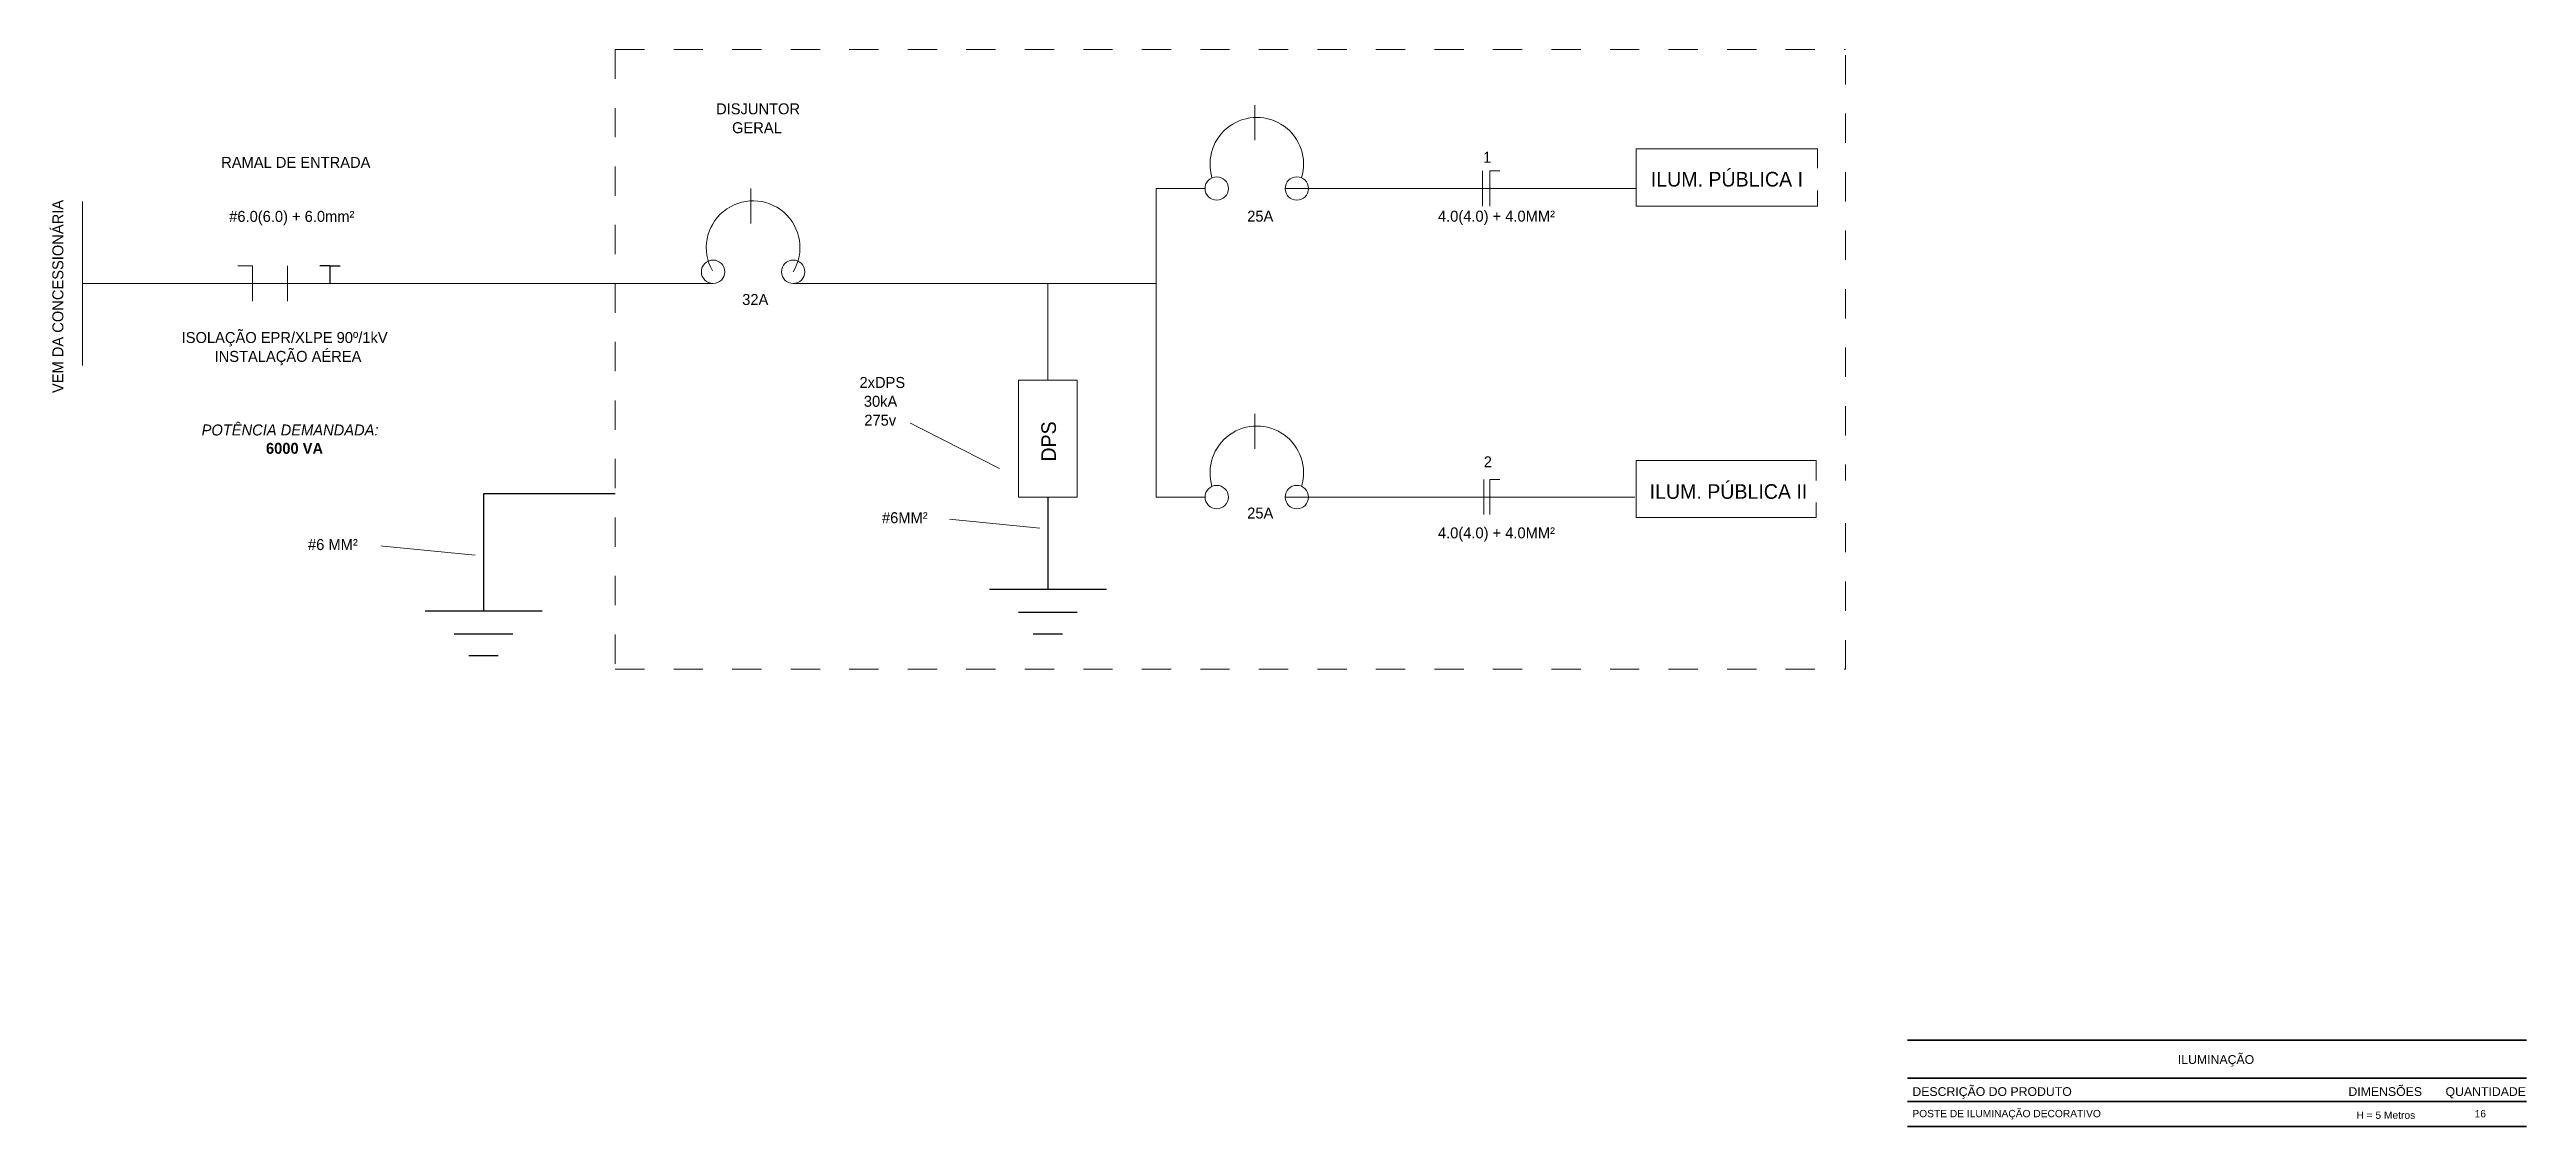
# Model space of a CAD drawing. Header units: metres. Extents: x 4 to 118, y -16 to 34.
# Drawn here: x 109.95 to 118.41, y 1.37 to 5.05 of the extents above; entities that cross this region are included whole.
import ezdxf

# ---------------------------------------------------------------- set-up
doc = ezdxf.new("R2010")
doc.units = ezdxf.units.M
doc.linetypes.add('Hidden', pattern=[0.007144, 0.004763, -0.002381])
for name, color, linetype, lineweight in [('A-DETL', 7, 'Continuous', 9), ('A-DETL-MEDM', 7, 'Continuous', 35), ('G-ANNO-TEXT', 7, 'Continuous', 9)]:
    doc.layers.add(name, color=color, linetype=linetype, lineweight=lineweight)
doc.styles.add('Arial_2', font='arial.ttf', dxfattribs={"height": 0.025})
doc.styles.add('Arial_B', font='arial.ttf', dxfattribs={"height": 0.03})
doc.styles.add('Century Gothic_5', font='GOTHIC.TTF', dxfattribs={"height": 0.0375})
doc.styles.add('Century Gothic_6', font='GOTHIC.TTF', dxfattribs={"height": 0.05})
doc.styles.add('Century Gothic_B_2', font='GOTHICB.TTF', dxfattribs={"height": 0.0375})
doc.styles.add('Century Gothic_I', font='GOTHICI.TTF', dxfattribs={"height": 0.0375})

msp = doc.modelspace()

# ---------------------------------------------------------------- texts
at = {"layer": 'G-ANNO-TEXT', "char_height": 0.0375, "attachment_point": 1, "bg_fill": 3, "box_fill_scale": 1.25, "bg_fill_color": 256, "bg_fill_true_color": 13158600, "bg_fill_transparency": 0}
for s, insert, width, style in [('DISJUNTOR ', (112.2246, 4.8708), 0.34673, 'Century Gothic_5'), ('RAMAL DE ENTRADA', (110.5333, 4.6877), 0.623312, 'Century Gothic_5'), ('#6.0(6.0) + 6.0mm²', (110.5607, 4.503), 0.581223, 'Century Gothic_5'), ('ISOLAÇÃO EPR/XLPE 90º/1kV', (110.3982, 4.0889), 0.887869, 'Century Gothic_5'), ('2xDPS', (112.7147, 3.9353), 0.184388, 'Century Gothic_5'), ('POTÊNCIA DEMANDADA:', (110.4663, 3.7728), 0.785654, 'Century Gothic_I')]:
    msp.add_mtext(s, dxfattribs=dict(at, insert=insert, width=width, style=style))
at = {"layer": 'G-ANNO-TEXT', "attachment_point": 1, "rotation": 90, "bg_fill": 3, "box_fill_scale": 1.25, "bg_fill_color": 256, "bg_fill_true_color": 13158600, "bg_fill_transparency": 0}
for s, insert, char_height, width, style in [('VEM DA CONCESSIONÁRIA', (109.9563, 3.8803), 0.0375, 0.841772, 'Century Gothic_5'), ('DPS', (113.3362, 3.646), 0.05, 0.156329, 'Century Gothic_6')]:
    msp.add_mtext(s, dxfattribs=dict(at, insert=insert, char_height=char_height, width=width, style=style))
at = {"layer": 'G-ANNO-TEXT', "char_height": 0.03, "attachment_point": 1, "style": 'Arial_B'}
for s, insert, width in [('ILUMINAÇÃO ', (117.2204, 1.6166), 0.340717), ('DIMENSÕES', (117.8035, 1.507), 0.30865)]:
    msp.add_mtext(s, dxfattribs=dict(at, insert=insert, width=width))

# ---------------------------------------------------------------- linework, layer by layer
at = {"layer": 'A-DETL', "linetype": 'Hidden', "lineweight": 18}
for p, q in [((111.8798, 5.0549), (111.8798, 2.9357)), ((111.8798, 5.0549), (116.0848, 5.0549)), ((116.0848, 2.9357), (116.0848, 5.0549)), ((111.8798, 2.9357), (116.0848, 2.9357))]:
    msp.add_line(p, q, dxfattribs=at)
at = {"layer": 'A-DETL', "color": 1, "lineweight": 18, "true_color": 0xff0000}
for p, q in [((114.0653, 4.8648), (114.0653, 4.7448)), ((112.3439, 4.5798), (112.3439, 4.4598)), ((114.8437, 4.6398), (114.8437, 4.5198)), ((110.7598, 4.3149), (110.7598, 4.1949)), ((114.0653, 3.8096), (114.0653, 3.6896)), ((114.8487, 3.5846), (114.8487, 3.4646))]:
    msp.add_line(p, q, dxfattribs=at)
at = {"layer": 'A-DETL', "lineweight": 18}
for p, q in [((115.3687, 4.7151), (115.9887, 4.7151)), ((115.3687, 4.5198), (115.3687, 4.7151)), ((115.9887, 4.7151), (115.9887, 4.5198)), ((113.7287, 4.5798), (113.7287, 3.5246)), ((113.8956, 4.5798), (113.7287, 4.5798)), ((114.1695, 4.5798), (115.3687, 4.5798)), ((110.0598, 4.2549), (110.0598, 4.5349)), ((115.9887, 4.5198), (115.3687, 4.5198)), ((110.0598, 4.2549), (112.2143, 4.2549)), ((110.0598, 4.2549), (110.0598, 3.9749)), ((112.4881, 4.2549), (113.3587, 4.2549)), ((113.3587, 4.2549), (113.3587, 3.9246)), ((113.3587, 4.2549), (113.7287, 4.2549)), ((113.2587, 3.9246), (113.4587, 3.9246)), ((113.2587, 3.5246), (113.2587, 3.9246)), ((113.4587, 3.9246), (113.4587, 3.5246)), ((115.3687, 3.6499), (115.9848, 3.6499)), ((115.3687, 3.4546), (115.3687, 3.6499)), ((115.9848, 3.6499), (115.9848, 3.4546)), ((113.4587, 3.5246), (113.2587, 3.5246)), ((113.7287, 3.5246), (113.8956, 3.5246)), ((114.1695, 3.5246), (115.3648, 3.5246)), ((115.9848, 3.4546), (115.3687, 3.4546))]:
    msp.add_line(p, q, dxfattribs=at)
at = {"layer": 'A-DETL', "color": 5, "lineweight": 18, "true_color": 0x0000ff}
for p, q in [((114.8687, 4.6398), (114.8687, 4.5198)), ((114.8687, 4.6398), (114.9037, 4.6398)), ((110.6398, 4.3149), (110.5898, 4.3149)), ((110.6398, 4.3149), (110.6398, 4.1949)), ((114.8687, 3.5846), (114.8687, 3.4646)), ((114.8687, 3.5846), (114.9037, 3.5846))]:
    msp.add_line(p, q, dxfattribs=at)
at = {"layer": 'A-DETL', "color": 3, "lineweight": 25, "true_color": 0x00ff00}
for p, q in [((110.9048, 4.3149), (110.8698, 4.3149)), ((110.9048, 4.3149), (110.9048, 4.2549)), ((110.9048, 4.3149), (110.9398, 4.3149)), ((111.8798, 3.5357), (111.4298, 3.5357)), ((111.4298, 3.5357), (111.4298, 3.1357)), ((113.3587, 3.5246), (113.3587, 3.5207)), ((113.3587, 3.5207), (113.3587, 3.2096)), ((111.2298, 3.1357), (111.6298, 3.1357)), ((113.1587, 3.2096), (113.5587, 3.2096)), ((111.3298, 3.0568), (111.5298, 3.0568)), ((113.2587, 3.1308), (113.4587, 3.1308)), ((113.3087, 3.057), (113.4087, 3.057)), ((111.3798, 2.9831), (111.4798, 2.9831))]:
    msp.add_line(p, q, dxfattribs=at)
at = {"layer": 'A-DETL', "lineweight": 18}
for centre in [(113.9356, 4.5798), (114.2095, 4.5798), (112.2143, 4.2949), (112.4881, 4.2949), (113.9356, 3.5246), (114.2095, 3.5246)]:
    msp.add_circle(centre, 0.04, dxfattribs=at)
for centre, start, end in [((114.0726, 4.6626), 343.21332, 196.78668), ((112.3512, 4.3776), 328.85181, 209.66206), ((114.0726, 3.6074), 343.21332, 196.78668)]:
    msp.add_arc(centre, 0.16, start, end, dxfattribs=at)
at = {"layer": 'A-DETL-MEDM'}
for p, q in [((118.4118, 1.6676), (116.2968, 1.6676)), ((118.4118, 1.5376), (116.2968, 1.5376)), ((118.4118, 1.4576), (116.2968, 1.4576)), ((118.4118, 1.3726), (116.2968, 1.3726))]:
    msp.add_line(p, q, dxfattribs=at)
at = {"layer": 'G-ANNO-TEXT'}
for p, q in [((112.8685, 3.7876), (112.852, 3.7876)), ((113.1928, 3.6228), (112.8685, 3.7876)), ((112.9751, 3.454), (112.9735, 3.454)), ((113.331, 3.4182), (112.9751, 3.454)), ((111.0285, 3.3622), (111.0268, 3.3622)), ((111.4016, 3.3264), (111.0285, 3.3622))]:
    msp.add_line(p, q, dxfattribs=at)

msp.set_redraw_order([(e.dxf.handle, doc.entitydb.next_handle()) for e in msp.query("TEXT MTEXT ATTDEF DIMENSION ARC_DIMENSION")])  # texts and dimensions are drawn at this point

# ---------------------------------------------------------------- next in the draw order: texts
at = {"layer": 'G-ANNO-TEXT', "attachment_point": 1, "bg_fill": 3, "box_fill_scale": 1.25, "bg_fill_color": 256, "bg_fill_true_color": 13158600, "bg_fill_transparency": 0}
for s, insert, char_height, width, style in [('GERAL', (112.2792, 4.8063), 0.0375, 0.20443, 'Century Gothic_5'), ('1', (114.846, 4.7053), 0.0375, 0.036076, 'Century Gothic_5'), ('ILUM. PÚBLICA I', (115.4191, 4.6364), 0.05, 0.639346, 'Century Gothic_6'), ('25A', (114.0398, 4.5039), 0.0375, 0.118249, 'Century Gothic_5'), ('4.0(4.0) + 4.0MM²', (114.6917, 4.5039), 0.0375, 0.531118, 'Century Gothic_5'), ('32A', (112.3139, 4.2189), 0.0375, 0.118249, 'Century Gothic_5'), ('INSTALAÇÃO AÉREA', (110.5107, 4.0244), 0.0375, 0.615295, 'Century Gothic_5'), ('30kA', (112.7296, 3.8708), 0.0375, 0.150316, 'Century Gothic_5'), ('6000 VA', (110.6863, 3.71), 0.0375, 0.254536, 'Century Gothic_B_2'), ('2', (114.8483, 3.664), 0.0375, 0.036076, 'Century Gothic_5'), ('ILUM. PÚBLICA II', (115.4152, 3.5687), 0.05, 0.661392, 'Century Gothic_6'), ('#6MM²', (112.7916, 3.4728), 0.0375, 0.220464, 'Century Gothic_5'), ('25A', (114.0398, 3.4887), 0.0375, 0.118249, 'Century Gothic_5'), ('#6 MM²', (110.83, 3.381), 0.0375, 0.238502, 'Century Gothic_5'), ('4.0(4.0) + 4.0MM²', (114.6917, 3.421), 0.0375, 0.531118, 'Century Gothic_5'), ('POSTE DE ILUMINAÇÃO DECORATIVO', (116.3131, 1.4293), 0.025, 0.780042, 'Arial_2'), ('H = 5 Metros', (117.8307, 1.4238), 0.025, 0.243713, 'Arial_2'), ('16', (118.2347, 1.4288), 0.025, 0.046498, 'Arial_2')]:
    msp.add_mtext(s, dxfattribs=dict(at, insert=insert, char_height=char_height, width=width, style=style))

# ---------------------------------------------------------------- next in the draw order: texts
at = {"layer": 'G-ANNO-TEXT', "insert": (112.7312, 3.8063), "char_height": 0.0375, "width": 0.146308, "attachment_point": 1, "style": 'Century Gothic_5', "bg_fill": 3, "box_fill_scale": 1.25, "bg_fill_color": 256, "bg_fill_true_color": 13158600, "bg_fill_transparency": 0}
msp.add_mtext('275v', dxfattribs=at)
at = {"layer": 'G-ANNO-TEXT', "char_height": 0.03, "attachment_point": 1, "style": 'Arial_B'}
for s, insert, width in [('DESCRIÇÃO DO PRODUTO', (116.3131, 1.507), 0.671012), ('QUANTIDADE', (118.1353, 1.507), 0.340717)]:
    msp.add_mtext(s, dxfattribs=dict(at, insert=insert, width=width))

doc.saveas('drawing.dxf')
